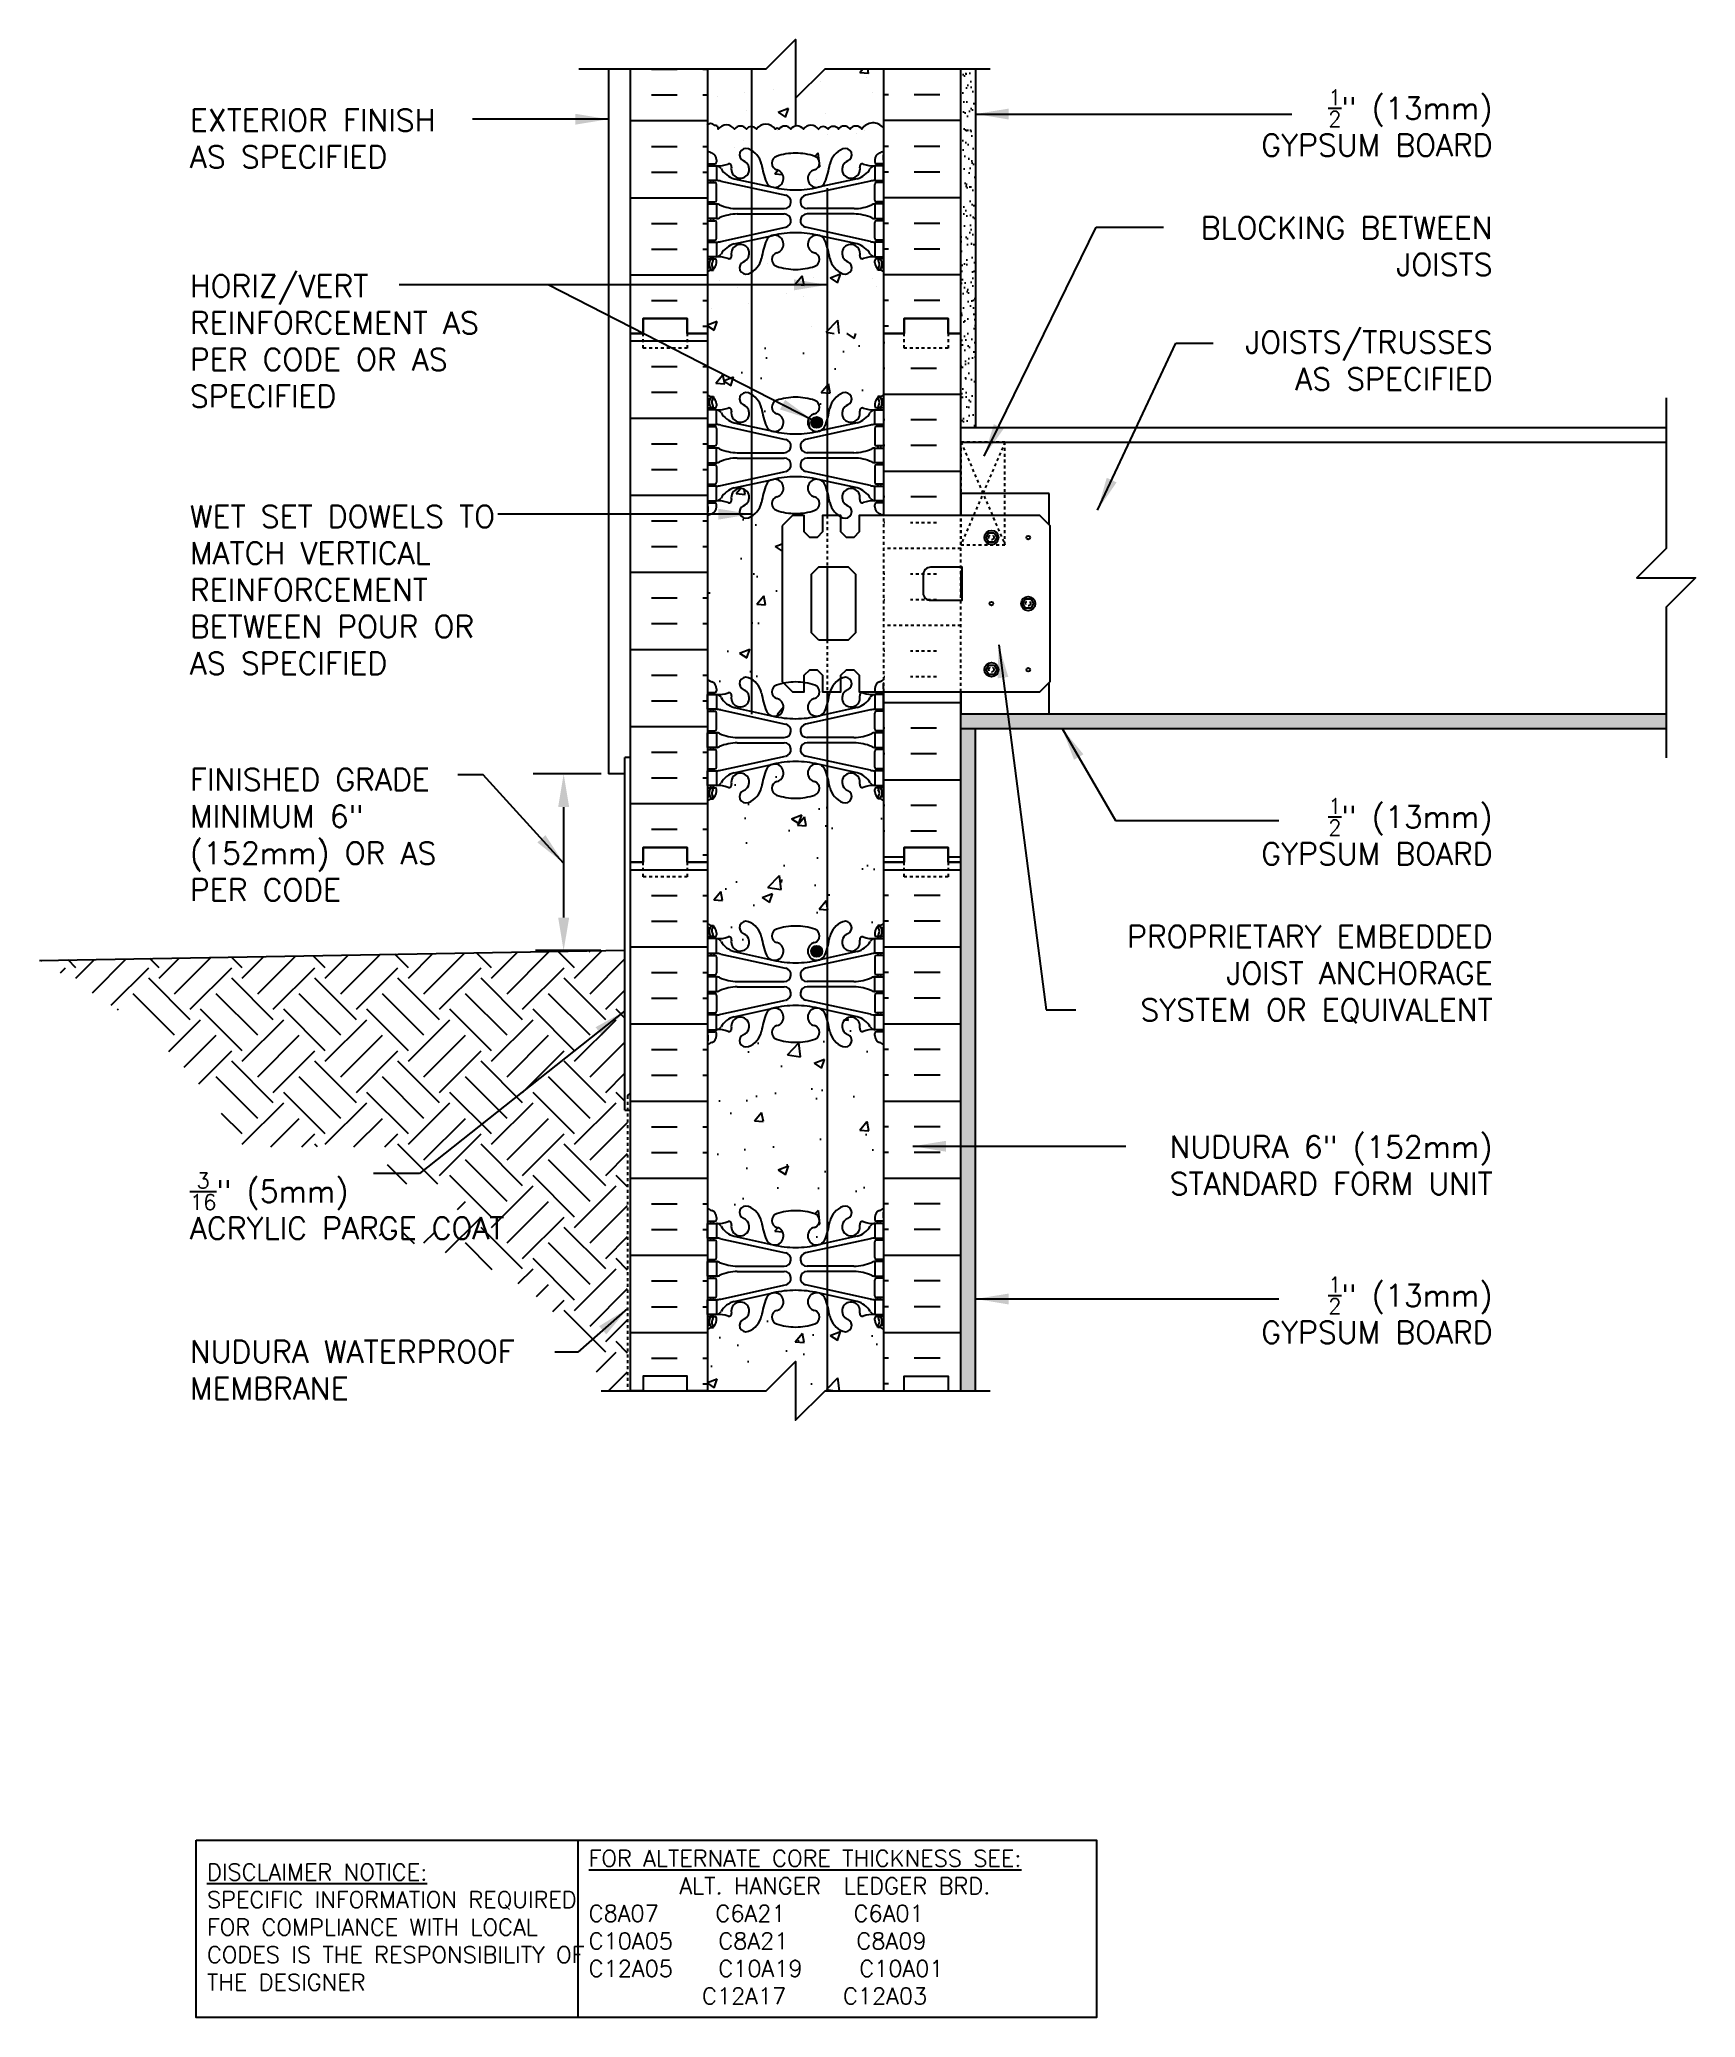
# Model space of a CAD drawing. Header units: inches. Extents: x 79.7 to 136.1, y 76 to 143.3.
import ezdxf

# ---------------------------------------------------------------- set-up
doc = ezdxf.new("R2010")
doc.units = ezdxf.units.IN
doc.header["$LTSCALE"] = 0.5
doc.header["$MEASUREMENT"] = 0
for name, pattern in [('DASHED2', [0.375, 0.25, -0.125]), ('DASHEDX2', [1.5, 1, -0.5]), ('HIDDEN2', [0.1875, 0.125, -0.0625])]:
    doc.linetypes.add(name, pattern=pattern)
for name, color, linetype in [('HATCH', 12, 'Continuous'), ('line25', 2, 'Continuous'), ('LINE3', 3, 'Continuous'), ('LINE50', 5, 'Continuous'), ('LINE9', 9, 'Continuous'), ('TEXT', 4, 'Continuous'), ('Web_Edge', 9, 'Continuous')]:
    doc.layers.add(name, color=color, linetype=linetype)
doc.styles.add('DIM', font='romans.shx', dxfattribs={"width": 0.7})
doc.styles.add('ROMANS', font='romans.shx', dxfattribs={"height": 0.75})
doc.styles.get("Standard").update_dxf_attribs({"font": 'romans.shx', "height": 0.75})
doc.dimstyles.new('ext_12', dxfattribs={"dimscale": 12, "dimtxt": 0.09375, "dimasz": 0.09375, "dimexe": 0.09375, "dimexo": 0.0625, "dimgap": 0.0625, "dimtad": 1, "dimdec": 1, "dimzin": 3, "dimdsep": 46, "dimlunit": 4, "dimtxsty": 'DIM', "dimcen": 0.09, "dimdle": 0.09375, "dimclrt": 4, "dimadec": 0, "dimazin": 0, "dimtfac": 1, "dimtdec": 1, "dimtmove": 2, "dimatfit": 3, "dimfxl": 0, "dimfrac": 2, "dimtolj": 1, "dimtzin": 0, "dimarcsym": 0})

msp = doc.modelspace()

# ---------------------------------------------------------------- texts
at = {"layer": 'TEXT', "char_height": 0.75, "style": 'ROMANS'}
for s, insert, width, attachment_point in [('\\A1;{\\H0.7x;\\S1/2;}" (13mm) GYPSUM BOARD', (129.183, 140.482), 9.12398, 6), ('EXTERIOR FINISH\\PAS SPECIFIED', (84.845, 139.952), 11.74859, 4), ('BLOCKING BETWEEN JOISTS', (129.183, 136.286), 11.39051, 6), ('HORIZ/VERT REINFORCEMENT AS PER CODE OR AS SPECIFIED', (84.845, 133.056), 11.74859, 4), ('JOISTS/TRUSSES AS SPECIFIED', (129.183, 132.391), 9.12398, 6), ('WET SET DOWELS TO MATCH VERTICAL REINFORCEMENT BETWEEN POUR OR AS SPECIFIED', (84.845, 124.587), 11.74859, 4), ('FINISHED GRADE MINIMUM 6" (152mm) OR AS PER CODE', (84.845, 116.253), 10.75183, 4), ('\\A1;{\\H0.7x;\\S1/2;}" (13mm) GYPSUM BOARD', (129.183, 116.359), 9.12398, 6), ('PROPRIETARY EMBEDDED JOIST ANCHORAGE \\PSYSTEM OR EQUIVALENT', (129.183, 111.503), 13.76939, 6), ('\\A1;{\\H1x;NUDURA 6" (152mm) STANDARD FORM UNIT}', (129.183, 105), 14.69725, 6), ('\\A1;{\\H0.7x;\\S3/16;}" (5mm) \\PACRYLIC PARGE COAT', (84.845, 103.613), 11.74859, 4), ('\\A1;{\\H0.7x;\\S1/2;}" (13mm) GYPSUM BOARD', (129.183, 100.069), 9.12398, 6), ('\\A1;NUDURA WATERPROOF MEMBRANE', (84.845, 98.031), 12.78313, 4)]:
    msp.add_mtext(s, dxfattribs=dict(at, insert=insert, width=width, attachment_point=attachment_point))
at = {"layer": 'TEXT', "char_height": 0.5625, "attachment_point": 4}
for s, insert, width in [('{\\LFOR ALTERNATE CORE THICKNESS SEE:\\P}        ALT. HANGER  LEDGER BRD.\\PC8A07     C6A21      C6A01     \\PC10A05    C8A21      C8A09\\PC12A05    C10A19     C10A01\\P          C12A17     C12A03', (98.417, 79.065), 23.33295), ('{\\LDISCLAIMER NOTICE:}\\PSPECIFIC INFORMATION REQUIRED FOR COMPLIANCE WITH LOCAL CODES IS THE RESPONSIBILITY OF THE DESIGNER', (85.425, 79.065), 14.00235)]:
    msp.add_mtext(s, dxfattribs=dict(at, insert=insert, width=width))

# ---------------------------------------------------------------- blocks, each defined once
blk = doc.blocks.new('6StanHalf2')
at = {"layer": 'HATCH'}
for p, q in [((-10.099, 9.49), (-9.224, 9.49)), ((-8.349, 9.49), (-8.188, 9.49)), ((-3.003, 9.378), (-2.901, 9.5)), ((-2.704, 9.35), (-2.732, 9.5)), ((-2.026, 9.49), (-2.188, 9.49)), ((-0.276, 9.49), (-1.151, 9.49)), ((-5.949, 8.809), (-5.949, 8.809)), ((-4.349, 9.066), (-4.349, 9.066)), ((-3.003, 9.378), (-2.704, 9.352)), ((-2.792, 9.225), (-2.792, 9.225)), ((-10.099, 8.615), (-9.224, 8.615)), ((-8.349, 8.615), (-8.188, 8.615)), ((-7.843, 8.56), (-7.843, 8.56)), ((-6.916, 8.714), (-6.916, 8.714)), ((-6.851, 8.08), (-6.851, 8.08)), ((-5.78, 8.026), (-5.43, 8.16)), ((-5.531, 7.856), (-5.43, 8.158)), ((-5.483, 8.198), (-5.483, 8.198)), ((-2.567, 8.699), (-2.567, 8.699)), ((-2.026, 8.615), (-2.188, 8.615)), ((-0.276, 8.615), (-1.151, 8.615)), ((-10.812, 7.74), (-8.188, 7.74)), ((-5.797, 7.409), (-5.797, 7.409)), ((-5.78, 8.026), (-5.531, 7.858)), ((-4.182, 7.967), (-4.182, 7.967)), ((-2.855, 7.418), (-2.855, 7.418)), ((0.438, 7.74), (-2.188, 7.74)), ((-10.099, 6.865), (-9.224, 6.865)), ((-8.349, 6.865), (-8.188, 6.865)), ((-7.265, 6.837), (-7.265, 6.837)), ((-6.977, 7.049), (-6.977, 7.049)), ((-4.41, 7.401), (-4.41, 7.401)), ((-4.107, 7.253), (-4.107, 7.253)), ((-3.128, 7.296), (-3.128, 7.296)), ((-2.026, 6.865), (-2.188, 6.865)), ((-0.276, 6.865), (-1.151, 6.865)), ((-4.535, 6.524), (-4.418, 6.645)), ((-4.385, 6.36), (-4.418, 6.643)), ((-4.409, 6.177), (-4.363, 6.17)), ((-4.363, 6.168), (-4.377, 6.291)), ((-10.099, 5.99), (-9.224, 5.99)), ((-8.349, 5.99), (-8.188, 5.99)), ((-5.896, 5.931), (-5.791, 6.056)), ((-5.896, 5.931), (-5.632, 5.908)), ((-4.471, 5.737), (-4.471, 5.737)), ((-2.026, 5.99), (-2.188, 5.99)), ((-0.276, 5.99), (-1.151, 5.99)), ((-10.812, 5.115), (-8.188, 5.115)), ((0.438, 5.115), (-2.188, 5.115)), ((-10.099, 4.24), (-9.224, 4.24)), ((-8.349, 4.24), (-8.188, 4.24)), ((-2.026, 4.24), (-2.188, 4.24)), ((-0.276, 4.24), (-1.151, 4.24)), ((-10.099, 3.365), (-9.224, 3.365)), ((-8.349, 3.365), (-8.188, 3.365)), ((-6.151, 2.871), (-6.151, 2.871)), ((-2.026, 3.365), (-2.188, 3.365)), ((-0.276, 3.365), (-1.151, 3.365)), ((-10.812, 2.49), (-8.188, 2.49)), ((-7.766, 2.312), (-7.766, 2.312)), ((-7.159, 2.056), (-7.159, 2.056)), ((-5.202, 2.17), (-4.961, 2.457)), ((-5.202, 2.17), (-4.903, 2.144)), ((-5.096, 2.199), (-5.096, 2.199)), ((-4.903, 2.142), (-4.961, 2.455)), ((-4.592, 2.408), (-4.592, 2.408)), ((-4.012, 2.387), (-3.662, 2.521)), ((-4.012, 2.387), (-3.763, 2.219)), ((-3.763, 2.217), (-3.662, 2.519)), ((-2.582, 2.367), (-2.582, 2.367)), ((-2.427, 2.087), (-2.427, 2.087)), ((0.438, 2.49), (-2.188, 2.49)), ((-10.099, 1.615), (-9.224, 1.615)), ((-8.349, 1.615), (-8.188, 1.615)), ((-6.801, 1.502), (-6.801, 1.502)), ((-5.498, 1.867), (-5.498, 1.867)), ((-4.908, 1.751), (-4.908, 1.751)), ((-2.026, 1.615), (-2.188, 1.615)), ((-0.276, 1.615), (-1.151, 1.615)), ((-8.349, 0.74), (-8.188, 0.74)), ((-8.188, 0.784), (-7.863, 0.909)), ((-8.188, 0.757), (-7.965, 0.607)), ((-8.053, 1.337), (-8.053, 1.337)), ((-7.964, 0.604), (-7.863, 0.906)), ((-4.653, 0.743), (-4.653, 0.743)), ((-4.145, 0.541), (-3.755, 0.947)), ((-3.703, 0.5), (-3.755, 0.945)), ((-2.026, 0.74), (-2.188, 0.74)), ((-4.145, 0.541), (-3.88, 0.5))]:
    blk.add_line(p, q, dxfattribs=at)
at = {"layer": 'line25'}
for p, q in [((-8.188, 9.5), (-8.188, 0.5)), ((-2.188, 0.5), (-2.188, 9.5))]:
    blk.add_line(p, q, dxfattribs=at)
at = {"layer": 'LINE50'}
for p, q in [((-10.812, 0.5), (-10.812, 9.5)), ((0.438, 0.5), (0.438, 9.5))]:
    blk.add_line(p, q, dxfattribs=at)
for points in [[(-8.188, 0.5), (-8.875, 0.5), (-8.875, 1), (-10.375, 1), (-10.375, 0.5), (-10.812, 0.5)], [(-2.188, 0.5), (-1.5, 0.5), (-1.5, 1), (0, 1), (0, 0.5), (0.438, 0.5)]]:
    blk.add_lwpolyline(points, dxfattribs=at)
at = {"layer": 'LINE9', "linetype": 'DASHED2', "ltscale": 0.15}
for points in [[(-8.875, 0.5), (-8.875, 0.5), (-8.875, 0), (-10.375, 0), (-10.375, 0.5), (-10.375, 0.5)], [(0, 0.5), (0, 0.5), (0, 0), (-1.5, 0), (-1.5, 0.5), (-1.5, 0.5)]]:
    blk.add_lwpolyline(points, dxfattribs=at)
at = {"layer": 'Web_Edge'}
for p, q in [((-8.188, 6.274), (-7.94, 6.274)), ((-8.177, 6.394), (-8.177, 6.58)), ((-8.077, 6.204), (-8.077, 6.274)), ((-7.987, 6.204), (-7.987, 6.274)), ((-7.877, 6.404), (-7.877, 6.336)), ((-2.498, 6.404), (-2.498, 6.336)), ((-2.188, 6.274), (-2.435, 6.274)), ((-2.388, 6.204), (-2.388, 6.274)), ((-2.298, 6.204), (-2.298, 6.274)), ((-2.198, 6.394), (-2.198, 6.58)), ((-8.188, 5.634), (-7.94, 5.634)), ((-8.077, 5.634), (-8.077, 5.704)), ((-7.987, 5.634), (-7.987, 5.704)), ((-7.877, 5.036), (-7.877, 5.571)), ((-7.738, 5.68), (-5.527, 5.198)), ((-7.277, 5.763), (-5.956, 5.472)), ((-2.637, 5.68), (-4.848, 5.198)), ((-3.098, 5.763), (-4.419, 5.472)), ((-2.498, 5.036), (-2.498, 5.571)), ((-2.188, 5.634), (-2.435, 5.634)), ((-2.388, 5.634), (-2.388, 5.704)), ((-2.298, 5.634), (-2.298, 5.704)), ((-8.188, 4.974), (-7.94, 4.974)), ((-8.077, 4.904), (-8.077, 4.974)), ((-7.987, 4.904), (-7.987, 4.974)), ((-7.173, 4.744), (-5.577, 4.744)), ((-3.202, 4.744), (-4.798, 4.744)), ((-2.188, 4.974), (-2.435, 4.974)), ((-2.388, 4.904), (-2.388, 4.974)), ((-2.298, 4.904), (-2.298, 4.974)), ((-8.188, 4.334), (-7.94, 4.334)), ((-8.077, 4.334), (-8.077, 4.404)), ((-7.987, 4.334), (-7.987, 4.404)), ((-7.877, 3.736), (-7.877, 4.271)), ((-7.738, 3.628), (-5.527, 4.109)), ((-7.173, 4.564), (-5.577, 4.564)), ((-2.637, 3.628), (-4.848, 4.109)), ((-3.202, 4.564), (-4.798, 4.564)), ((-2.498, 3.736), (-2.498, 4.271)), ((-2.188, 4.334), (-2.435, 4.334)), ((-2.388, 4.334), (-2.388, 4.404)), ((-2.298, 4.334), (-2.298, 4.404)), ((-8.188, 3.674), (-7.94, 3.674)), ((-8.077, 3.604), (-8.077, 3.674)), ((-7.987, 3.604), (-7.987, 3.674)), ((-7.277, 3.545), (-5.956, 3.835)), ((-3.098, 3.545), (-4.419, 3.835)), ((-2.188, 3.674), (-2.435, 3.674)), ((-2.388, 3.604), (-2.388, 3.674)), ((-2.298, 3.604), (-2.298, 3.674)), ((-8.188, 3.034), (-7.94, 3.034)), ((-8.188, 2.934), (-8.146, 2.934)), ((-8.077, 3.034), (-8.077, 3.104)), ((-7.987, 3.034), (-7.987, 3.104)), ((-7.987, 2.655), (-7.987, 2.697)), ((-7.877, 2.904), (-7.877, 2.971)), ((-2.498, 2.904), (-2.498, 2.971)), ((-2.188, 3.034), (-2.435, 3.034)), ((-2.388, 3.034), (-2.388, 3.104)), ((-2.388, 2.655), (-2.388, 2.697)), ((-2.298, 3.034), (-2.298, 3.104)), ((-2.188, 2.934), (-2.229, 2.934)), ((-8.077, 2.655), (-7.987, 2.655)), ((-2.298, 2.655), (-2.388, 2.655))]:
    blk.add_line(p, q, dxfattribs=at)
for points in [[(-8.182, 6.204), (-7.882, 6.204), (-7.882, 5.704), (-8.182, 5.704)], [(-2.193, 6.204), (-2.493, 6.204), (-2.493, 5.704), (-2.193, 5.704)], [(-8.182, 4.904), (-7.882, 4.904), (-7.882, 4.404), (-8.182, 4.404)], [(-2.193, 4.904), (-2.493, 4.904), (-2.493, 4.404), (-2.193, 4.404)], [(-8.182, 3.604), (-7.882, 3.604), (-7.882, 3.104), (-8.182, 3.104)], [(-2.193, 3.604), (-2.493, 3.604), (-2.493, 3.104), (-2.193, 3.104)]]:
    blk.add_lwpolyline(points, close=True, dxfattribs=at)
for centre, radius, start, end in [((-6.878, 6.573), 0.22, 68.19625, 248.19625), ((-7.073, 6.086), 0.745, 13.26522, 68.19625), ((-3.302, 6.086), 0.745, 111.80375, 166.73478), ((-3.497, 6.573), 0.22, 291.80375, 111.80375), ((-7.877, 7.111), 0.5, 231.68334, 250.52878), ((-7.877, 7.111), 0.6, 238.89067, 238.92705), ((-8.197, 6.58), 0.02, 360, 58.92705), ((-8.197, 6.394), 0.02, 299.98802, 360), ((-8.127, 6.404), 0.25, 0, 70.52878), ((-7.94, 6.336), 0.0625, 270, 0), ((-7.826, 7.202), 1, 266.78787, 289.9067), ((-7.926, 5.958), 0.25, 37.27766, 80.0823), ((-7.078, 6.486), 0.75, 210.15498, 254.58381), ((-7.457, 6.177), 0.09, 346.67951, 108.86514), ((-7.073, 6.086), 0.305, 166.67951, 68.19625), ((-3.385, 6.727), 3, 189.02727, 201.19839), ((-5.906, 5.773), 0.305, 205.37817, 74.27465), ((-5.758, 6.298), 0.24, 108.92296, 254.27465), ((-5.188, 4.633), 2, 90, 108.92296), ((-5.188, 4.633), 2, 71.07704, 90), ((-4.469, 5.773), 0.305, 105.72535, 334.62183), ((-4.617, 6.298), 0.24, 285.72535, 71.07704), ((-6.99, 6.727), 3, 338.80161, 350.97273), ((-3.302, 6.086), 0.305, 111.80375, 13.32049), ((-3.297, 6.486), 0.75, 285.41619, 329.84502), ((-2.918, 6.177), 0.09, 71.13486, 193.32049), ((-2.549, 7.202), 1, 250.0933, 273.21213), ((-2.449, 5.958), 0.25, 99.9177, 142.72234), ((-2.248, 6.404), 0.25, 109.47122, 180), ((-2.435, 6.336), 0.0625, 180, 270), ((-2.498, 7.111), 0.5, 289.47122, 308.31666), ((-2.178, 6.58), 0.02, 121.07295, 180), ((-2.178, 6.394), 0.02, 180, 240.01198), ((-2.498, 7.111), 0.6, 301.07295, 301.10933), ((-7.94, 5.571), 0.0625, 0, 90), ((-7.973, 4.708), 1, 76.42909, 84.79907), ((-5.188, 8.739), 3.356, 256.76915, 270), ((-5.188, 8.739), 3.356, 270, 283.23085), ((-2.402, 4.708), 1, 95.20093, 103.57091), ((-2.435, 5.571), 0.0625, 90, 180), ((-7.94, 5.036), 0.0625, 270, 0), ((-7.887, 4.685), 0.219, 60.49375, 88.91995), ((-7.887, 4.685), 0.219, 60.49375, 88.91995), ((-7.143, 6.344), 1.6, 246.56734, 268.92028), ((-7.143, 6.344), 1.6, 246.56734, 268.92028), ((-5.577, 4.974), 0.23, 270, 77.60551), ((-4.798, 4.974), 0.23, 102.39449, 270), ((-3.232, 6.344), 1.6, 271.07972, 293.43266), ((-3.232, 6.344), 1.6, 271.07972, 293.43266), ((-2.488, 4.685), 0.219, 91.08005, 119.50625), ((-2.488, 4.685), 0.219, 91.08005, 119.50625), ((-2.435, 5.036), 0.0625, 180, 270), ((-7.94, 4.271), 0.0625, 0, 90), ((-7.887, 4.623), 0.219, 271.08005, 299.50625), ((-7.143, 2.964), 1.6, 91.07972, 113.43266), ((-5.577, 4.334), 0.23, 282.39449, 90), ((-4.798, 4.334), 0.23, 90, 257.60551), ((-3.232, 2.964), 1.6, 66.56734, 88.92028), ((-2.488, 4.623), 0.219, 240.49375, 268.91995), ((-2.435, 4.271), 0.0625, 90, 180), ((-7.94, 3.736), 0.0625, 270, 0), ((-7.973, 4.6), 1, 275.20093, 283.57091), ((-7.078, 2.822), 0.75, 105.41619, 149.84502), ((-7.073, 3.222), 0.305, 291.80375, 193.32049), ((-3.385, 2.58), 3, 158.80161, 170.97273), ((-5.906, 3.534), 0.305, 285.72535, 154.62183), ((-5.188, 0.568), 3.356, 90, 103.23085), ((-5.188, 0.568), 3.356, 76.76915, 90), ((-4.469, 3.534), 0.305, 25.37817, 254.27465), ((-6.99, 2.58), 3, 9.02727, 21.19839), ((-3.302, 3.222), 0.305, 346.67951, 248.19625), ((-3.297, 2.822), 0.75, 30.15498, 74.58381), ((-2.402, 4.6), 1, 256.42909, 264.79907), ((-2.435, 3.736), 0.0625, 180, 270), ((-7.877, 2.197), 0.6, 114.92523, 121.10933), ((-8.146, 2.914), 0.02, 345.84593, 90), ((-7.884, 2.849), 0.25, 137.53913, 219.88549), ((-8.139, 2.759), 0.02, 294.92523, 19.2084), ((-8.042, 2.718), 0.045, 218.552, 40.8121), ((-8.035, 2.988), 0.045, 317.53913, 137.53913), ((-7.884, 2.849), 0.16, 137.53913, 219.99992), ((-8.127, 2.904), 0.25, 289.47122, 360), ((-7.94, 2.971), 0.0625, 360, 90), ((-7.926, 3.35), 0.25, 279.9177, 322.72234), ((-7.826, 2.105), 1, 70.0933, 93.21213), ((-7.457, 3.131), 0.09, 251.13486, 13.32049), ((-6.878, 2.734), 0.22, 111.80375, 291.80375), ((-7.073, 3.222), 0.745, 291.80375, 346.73478), ((-5.758, 3.01), 0.24, 105.72535, 251.07704), ((-5.188, 4.675), 2, 251.07704, 270), ((-5.188, 4.675), 2, 270, 288.92296), ((-4.617, 3.01), 0.24, 288.92296, 74.27465), ((-3.302, 3.222), 0.745, 193.26522, 248.19625), ((-3.497, 2.734), 0.22, 248.19625, 68.19625), ((-2.918, 3.131), 0.09, 166.67951, 288.86514), ((-2.549, 2.105), 1, 86.78787, 109.9067), ((-2.449, 3.35), 0.25, 217.27766, 260.0823), ((-2.435, 2.971), 0.0625, 90, 180), ((-2.248, 2.904), 0.25, 180, 250.52878), ((-2.34, 2.988), 0.045, 42.46087, 222.46087), ((-2.333, 2.718), 0.045, 139.1879, 321.448), ((-2.491, 2.849), 0.16, 320.00008, 42.46087), ((-2.491, 2.849), 0.25, 320.11451, 42.46087), ((-2.236, 2.759), 0.02, 160.7916, 245.07477), ((-2.229, 2.914), 0.02, 90, 194.15407), ((-2.498, 2.197), 0.6, 58.89067, 65.07477), ((-7.877, 2.197), 0.5, 109.47122, 128.31666), ((-2.498, 2.197), 0.5, 51.68334, 70.52878)]:
    blk.add_arc(centre, radius, start, end, dxfattribs=at)
blk = doc.blocks.new('6 web')
at = {"layer": 'Web_Edge'}
for p, q in [((-2.89, 6.845), (-2.8, 6.845)), ((-2.8, 6.845), (-2.8, 6.803)), ((2.89, 6.845), (2.8, 6.845)), ((2.8, 6.845), (2.8, 6.803)), ((-3, 6.566), (-2.958, 6.566)), ((-3, 6.466), (-2.752, 6.466)), ((-2.89, 6.466), (-2.89, 6.396)), ((-2.8, 6.466), (-2.8, 6.396)), ((-2.69, 6.596), (-2.69, 6.529)), ((2.69, 6.596), (2.69, 6.529)), ((3, 6.466), (2.752, 6.466)), ((2.8, 6.466), (2.8, 6.396)), ((2.89, 6.466), (2.89, 6.396)), ((3, 6.566), (2.958, 6.566)), ((-3, 5.826), (-2.752, 5.826)), ((-2.89, 5.896), (-2.89, 5.826)), ((-2.8, 5.896), (-2.8, 5.826)), ((-2.69, 5.764), (-2.69, 5.229)), ((-2.551, 5.872), (-0.34, 5.391)), ((-2.09, 5.955), (-0.768, 5.665)), ((2.551, 5.872), (0.34, 5.391)), ((2.09, 5.955), (0.768, 5.665)), ((2.69, 5.764), (2.69, 5.229)), ((3, 5.826), (2.752, 5.826)), ((2.8, 5.896), (2.8, 5.826)), ((2.89, 5.896), (2.89, 5.826)), ((-3, 5.166), (-2.752, 5.166)), ((-2.89, 5.166), (-2.89, 5.096)), ((-2.8, 5.166), (-2.8, 5.096)), ((-1.985, 4.936), (-0.389, 4.936)), ((-1.985, 4.756), (-0.389, 4.756)), ((1.985, 4.936), (0.389, 4.936)), ((1.985, 4.756), (0.389, 4.756)), ((3, 5.166), (2.752, 5.166)), ((2.8, 5.166), (2.8, 5.096)), ((2.89, 5.166), (2.89, 5.096)), ((-3, 4.526), (-2.752, 4.526)), ((-2.89, 4.596), (-2.89, 4.526)), ((-2.8, 4.596), (-2.8, 4.526)), ((-2.69, 4.464), (-2.69, 3.929)), ((-2.551, 3.82), (-0.34, 4.302)), ((2.551, 3.82), (0.34, 4.302)), ((2.69, 4.464), (2.69, 3.929)), ((3, 4.526), (2.752, 4.526)), ((2.8, 4.596), (2.8, 4.526)), ((2.89, 4.596), (2.89, 4.526)), ((-3, 3.866), (-2.752, 3.866)), ((-2.89, 3.866), (-2.89, 3.796)), ((-2.8, 3.866), (-2.8, 3.796)), ((-2.09, 3.737), (-0.768, 4.028)), ((2.09, 3.737), (0.768, 4.028)), ((3, 3.866), (2.752, 3.866)), ((2.8, 3.866), (2.8, 3.796)), ((2.89, 3.866), (2.89, 3.796)), ((-3, 3.226), (-2.752, 3.226)), ((-2.99, 3.106), (-2.99, 2.92)), ((-2.89, 3.296), (-2.89, 3.226)), ((-2.8, 3.296), (-2.8, 3.226)), ((-2.69, 3.096), (-2.69, 3.164)), ((2.69, 3.096), (2.69, 3.164)), ((3, 3.226), (2.752, 3.226)), ((2.8, 3.296), (2.8, 3.226)), ((2.89, 3.296), (2.89, 3.226)), ((2.99, 3.106), (2.99, 2.92)), ((-3, -3.226), (-2.752, -3.226)), ((-2.99, -3.106), (-2.99, -2.92)), ((-2.89, -3.296), (-2.89, -3.226)), ((-2.8, -3.296), (-2.8, -3.226)), ((-2.69, -3.096), (-2.69, -3.164)), ((2.69, -3.096), (2.69, -3.164)), ((3, -3.226), (2.752, -3.226)), ((2.8, -3.296), (2.8, -3.226)), ((2.89, -3.296), (2.89, -3.226)), ((2.99, -3.106), (2.99, -2.92)), ((-3, -3.866), (-2.752, -3.866)), ((-2.89, -3.866), (-2.89, -3.796)), ((-2.8, -3.866), (-2.8, -3.796)), ((-2.69, -4.464), (-2.69, -3.929)), ((-2.551, -3.82), (-0.34, -4.302)), ((-2.09, -3.737), (-0.768, -4.028)), ((2.551, -3.82), (0.34, -4.302)), ((2.09, -3.737), (0.768, -4.028)), ((2.69, -4.464), (2.69, -3.929)), ((3, -3.866), (2.752, -3.866)), ((2.8, -3.866), (2.8, -3.796)), ((2.89, -3.866), (2.89, -3.796)), ((-3, -4.526), (-2.752, -4.526)), ((-2.89, -4.596), (-2.89, -4.526)), ((-2.8, -4.596), (-2.8, -4.526)), ((3, -4.526), (2.752, -4.526)), ((2.8, -4.596), (2.8, -4.526)), ((2.89, -4.596), (2.89, -4.526)), ((-3, -5.166), (-2.752, -5.166)), ((-2.89, -5.166), (-2.89, -5.096)), ((-2.8, -5.166), (-2.8, -5.096)), ((-2.69, -5.764), (-2.69, -5.229)), ((-1.985, -4.756), (-0.389, -4.756)), ((-1.985, -4.936), (-0.389, -4.936)), ((1.985, -4.756), (0.389, -4.756)), ((1.985, -4.936), (0.389, -4.936)), ((2.69, -5.764), (2.69, -5.229)), ((3, -5.166), (2.752, -5.166)), ((2.8, -5.166), (2.8, -5.096)), ((2.89, -5.166), (2.89, -5.096)), ((-3, -5.826), (-2.752, -5.826)), ((-2.89, -5.896), (-2.89, -5.826)), ((-2.8, -5.896), (-2.8, -5.826)), ((-2.551, -5.872), (-0.34, -5.391)), ((-2.09, -5.955), (-0.768, -5.665)), ((2.551, -5.872), (0.34, -5.391)), ((2.09, -5.955), (0.768, -5.665)), ((3, -5.826), (2.752, -5.826)), ((2.8, -5.896), (2.8, -5.826)), ((2.89, -5.896), (2.89, -5.826)), ((-3, -6.466), (-2.752, -6.466)), ((-3, -6.566), (-2.958, -6.566)), ((-2.89, -6.466), (-2.89, -6.396)), ((-2.8, -6.466), (-2.8, -6.396)), ((-2.69, -6.596), (-2.69, -6.529)), ((2.69, -6.596), (2.69, -6.529)), ((3, -6.466), (2.752, -6.466)), ((2.8, -6.466), (2.8, -6.396)), ((2.89, -6.466), (2.89, -6.396)), ((3, -6.566), (2.958, -6.566)), ((-2.89, -6.845), (-2.8, -6.845)), ((-2.8, -6.845), (-2.8, -6.803)), ((2.8, -6.845), (2.8, -6.803)), ((2.89, -6.845), (2.8, -6.845))]:
    blk.add_line(p, q, dxfattribs=at)
for points in [[(-2.995, 5.896), (-2.695, 5.896), (-2.695, 6.396), (-2.995, 6.396)], [(2.995, 5.896), (2.695, 5.896), (2.695, 6.396), (2.995, 6.396)], [(-2.995, 4.596), (-2.695, 4.596), (-2.695, 5.096), (-2.995, 5.096)], [(2.995, 4.596), (2.695, 4.596), (2.695, 5.096), (2.995, 5.096)], [(-2.995, 3.296), (-2.695, 3.296), (-2.695, 3.796), (-2.995, 3.796)], [(2.995, 3.296), (2.695, 3.296), (2.695, 3.796), (2.995, 3.796)], [(-2.995, -3.296), (-2.695, -3.296), (-2.695, -3.796), (-2.995, -3.796)], [(2.995, -3.296), (2.695, -3.296), (2.695, -3.796), (2.995, -3.796)], [(-2.995, -4.596), (-2.695, -4.596), (-2.695, -5.096), (-2.995, -5.096)], [(2.995, -4.596), (2.695, -4.596), (2.695, -5.096), (2.995, -5.096)], [(-2.995, -5.896), (-2.695, -5.896), (-2.695, -6.396), (-2.995, -6.396)], [(2.995, -5.896), (2.695, -5.896), (2.695, -6.396), (2.995, -6.396)]]:
    blk.add_lwpolyline(points, close=True, dxfattribs=at)
for centre, radius, start, end in [((-2.69, 7.303), 0.5, 231.68334, 250.52878), ((-2.69, 7.303), 0.6, 238.89067, 245.07477), ((-2.696, 6.651), 0.25, 140.11451, 222.46087), ((-2.951, 6.741), 0.02, 340.7916, 65.07477), ((-2.854, 6.782), 0.045, 319.1879, 141.448), ((-2.94, 6.596), 0.25, 0, 70.52878), ((-2.696, 6.651), 0.16, 140.00008, 222.46087), ((-1.69, 6.766), 0.22, 68.19625, 248.19625), ((-1.885, 6.278), 0.745, 13.26522, 68.19625), ((0, 4.825), 2, 90, 108.92296), ((0, 4.825), 2, 71.07704, 90), ((1.885, 6.278), 0.745, 111.80375, 166.73478), ((1.69, 6.766), 0.22, 291.80375, 111.80375), ((2.94, 6.596), 0.25, 109.47122, 180), ((2.854, 6.782), 0.045, 38.552, 220.8121), ((2.696, 6.651), 0.16, 317.53913, 39.99992), ((2.69, 7.303), 0.5, 289.47122, 308.31666), ((2.696, 6.651), 0.25, 317.53913, 39.88549), ((2.951, 6.741), 0.02, 114.92523, 199.2084), ((2.69, 7.303), 0.6, 294.92523, 301.10933), ((-2.958, 6.586), 0.02, 270, 14.15407), ((-2.848, 6.512), 0.045, 222.46087, 42.46087), ((-2.752, 6.529), 0.0625, 270, 0), ((-2.639, 7.395), 1, 266.78787, 289.9067), ((-2.738, 6.15), 0.25, 37.27766, 80.0823), ((-1.891, 6.678), 0.75, 210.15498, 254.58381), ((-2.269, 6.369), 0.09, 346.67951, 108.86514), ((-1.885, 6.278), 0.305, 166.67951, 68.19625), ((1.803, 6.92), 3, 189.02727, 201.19839), ((-0.718, 5.966), 0.305, 205.37817, 74.27465), ((-0.571, 6.49), 0.24, 108.92296, 254.27465), ((0.718, 5.966), 0.305, 105.72535, 334.62183), ((0.571, 6.49), 0.24, 285.72535, 71.07704), ((-1.803, 6.92), 3, 338.80161, 350.97273), ((1.885, 6.278), 0.305, 111.80375, 13.32049), ((1.891, 6.678), 0.75, 285.41619, 329.84502), ((2.269, 6.369), 0.09, 71.13486, 193.32049), ((2.639, 7.395), 1, 250.0933, 273.21213), ((2.738, 6.15), 0.25, 99.9177, 142.72234), ((2.752, 6.529), 0.0625, 180, 270), ((2.848, 6.512), 0.045, 137.53913, 317.53913), ((2.958, 6.586), 0.02, 165.84593, 270), ((-2.752, 5.764), 0.0625, 0, 90), ((-2.786, 4.9), 1, 76.42909, 84.79907), ((0, 8.932), 3.356, 256.76915, 270), ((-0.389, 5.166), 0.23, 270, 77.60551), ((0, 8.932), 3.356, 270, 283.23085), ((0.389, 5.166), 0.23, 102.39449, 270), ((2.786, 4.9), 1, 95.20093, 103.57091), ((2.752, 5.764), 0.0625, 90, 180), ((-2.752, 5.229), 0.0625, 270, 0), ((-2.699, 4.877), 0.219, 60.49375, 88.91995), ((-1.955, 6.536), 1.6, 246.56734, 268.92028), ((-1.955, 3.156), 1.6, 91.07972, 113.43266), ((-1.955, 3.156), 1.6, 91.07972, 113.43266), ((-0.389, 4.526), 0.23, 282.39449, 90), ((0.389, 4.526), 0.23, 90, 257.60551), ((1.955, 6.536), 1.6, 271.07972, 293.43266), ((1.955, 3.156), 1.6, 66.56734, 88.92028), ((1.955, 3.156), 1.6, 66.56734, 88.92028), ((2.699, 4.877), 0.219, 91.08005, 119.50625), ((2.752, 5.229), 0.0625, 180, 270), ((-2.752, 4.464), 0.0625, 0, 90), ((-2.699, 4.815), 0.219, 271.08005, 299.50625), ((-2.699, 4.815), 0.219, 271.08005, 299.50625), ((0, 0.761), 3.356, 90, 103.23085), ((0, 0.761), 3.356, 76.76915, 90), ((2.699, 4.815), 0.219, 240.49375, 268.91995), ((2.699, 4.815), 0.219, 240.49375, 268.91995), ((2.752, 4.464), 0.0625, 90, 180), ((-2.752, 3.929), 0.0625, 270, 0), ((-2.786, 4.792), 1, 275.20093, 283.57091), ((-2.738, 3.542), 0.25, 279.9177, 322.72234), ((-1.891, 3.014), 0.75, 105.41619, 149.84502), ((-1.885, 3.414), 0.305, 291.80375, 193.32049), ((1.803, 2.773), 3, 158.80161, 170.97273), ((-0.718, 3.727), 0.305, 285.72535, 154.62183), ((-0.571, 3.202), 0.24, 105.72535, 251.07704), ((0.718, 3.727), 0.305, 25.37817, 254.27465), ((0.571, 3.202), 0.24, 288.92296, 74.27465), ((-1.803, 2.773), 3, 9.02727, 21.19839), ((1.885, 3.414), 0.305, 346.67951, 248.19625), ((1.891, 3.014), 0.75, 30.15498, 74.58381), ((2.738, 3.542), 0.25, 217.27766, 260.0823), ((2.786, 4.792), 1, 256.42909, 264.79907), ((2.752, 3.929), 0.0625, 180, 270), ((-3.01, 3.106), 0.02, 0, 60.01198), ((-3.01, 2.92), 0.02, 301.07295, 0), ((-2.69, 2.389), 0.6, 121.07295, 121.10933), ((-2.69, 2.389), 0.5, 109.47122, 128.31666), ((-2.94, 3.096), 0.25, 289.47122, 360), ((-2.752, 3.164), 0.0625, 360, 90), ((-2.639, 2.298), 1, 70.0933, 93.21213), ((-2.269, 3.323), 0.09, 251.13486, 13.32049), ((-1.69, 2.927), 0.22, 111.80375, 291.80375), ((-1.885, 3.414), 0.745, 291.80375, 346.73478), ((0, 4.867), 2, 251.07704, 270), ((0, 4.867), 2, 270, 288.92296), ((1.885, 3.414), 0.745, 193.26522, 248.19625), ((1.69, 2.927), 0.22, 248.19625, 68.19625), ((2.269, 3.323), 0.09, 166.67951, 288.86514), ((2.639, 2.298), 1, 86.78787, 109.9067), ((2.752, 3.164), 0.0625, 90, 180), ((2.94, 3.096), 0.25, 180, 250.52878), ((2.69, 2.389), 0.5, 51.68334, 70.52878), ((3.01, 3.106), 0.02, 119.98802, 180), ((3.01, 2.92), 0.02, 180, 238.92705), ((2.69, 2.389), 0.6, 58.89067, 58.92705), ((-2.69, -2.389), 0.5, 231.68334, 250.52878), ((-2.69, -2.389), 0.6, 238.89067, 238.92705), ((-3.01, -2.92), 0.02, 360, 58.92705), ((-3.01, -3.106), 0.02, 299.98802, 360), ((-2.94, -3.096), 0.25, 0, 70.52878), ((-2.752, -3.164), 0.0625, 270, 0), ((-2.639, -2.298), 1, 266.78787, 289.9067), ((-2.738, -3.542), 0.25, 37.27766, 80.0823), ((-2.269, -3.323), 0.09, 346.67951, 108.86514), ((-1.885, -3.414), 0.305, 166.67951, 68.19625), ((-1.69, -2.927), 0.22, 68.19625, 248.19625), ((-1.885, -3.414), 0.745, 13.26522, 68.19625), ((1.803, -2.773), 3, 189.02727, 201.19839), ((-0.571, -3.202), 0.24, 108.92296, 254.27465), ((0, -4.867), 2, 90, 108.92296), ((0, -4.867), 2, 71.07704, 90), ((0.571, -3.202), 0.24, 285.72535, 71.07704), ((-1.803, -2.773), 3, 338.80161, 350.97273), ((1.885, -3.414), 0.745, 111.80375, 166.73478), ((1.885, -3.414), 0.305, 111.80375, 13.32049), ((1.69, -2.927), 0.22, 291.80375, 111.80375), ((2.269, -3.323), 0.09, 71.13486, 193.32049), ((2.639, -2.298), 1, 250.0933, 273.21213), ((2.738, -3.542), 0.25, 99.9177, 142.72234), ((2.94, -3.096), 0.25, 109.47122, 180), ((2.752, -3.164), 0.0625, 180, 270), ((2.69, -2.389), 0.5, 289.47122, 308.31666), ((3.01, -2.92), 0.02, 121.07295, 180), ((3.01, -3.106), 0.02, 180, 240.01198), ((2.69, -2.389), 0.6, 301.07295, 301.10933), ((-2.752, -3.929), 0.0625, 0, 90), ((-2.786, -4.792), 1, 76.42909, 84.79907), ((-1.891, -3.014), 0.75, 210.15498, 254.58381), ((-0.718, -3.727), 0.305, 205.37817, 74.27465), ((0, -0.761), 3.356, 256.76915, 270), ((0, -0.761), 3.356, 270, 283.23085), ((0.718, -3.727), 0.305, 105.72535, 334.62183), ((1.891, -3.014), 0.75, 285.41619, 329.84502), ((2.786, -4.792), 1, 95.20093, 103.57091), ((2.752, -3.929), 0.0625, 90, 180), ((-2.752, -4.464), 0.0625, 270, 0), ((-2.699, -4.815), 0.219, 60.49375, 88.91995), ((-2.699, -4.815), 0.219, 60.49375, 88.91995), ((-1.955, -3.156), 1.6, 246.56734, 268.92028), ((-1.955, -3.156), 1.6, 246.56734, 268.92028), ((-0.389, -4.526), 0.23, 270, 77.60551), ((0.389, -4.526), 0.23, 102.39449, 270), ((1.955, -3.156), 1.6, 271.07972, 293.43266), ((1.955, -3.156), 1.6, 271.07972, 293.43266), ((2.699, -4.815), 0.219, 91.08005, 119.50625), ((2.699, -4.815), 0.219, 91.08005, 119.50625), ((2.752, -4.464), 0.0625, 180, 270), ((-2.752, -5.229), 0.0625, 0, 90), ((-2.699, -4.877), 0.219, 271.08005, 299.50625), ((-1.955, -6.536), 1.6, 91.07972, 113.43266), ((-0.389, -5.166), 0.23, 282.39449, 90), ((0.389, -5.166), 0.23, 90, 257.60551), ((1.955, -6.536), 1.6, 66.56734, 88.92028), ((2.699, -4.877), 0.219, 240.49375, 268.91995), ((2.752, -5.229), 0.0625, 90, 180), ((-2.752, -5.764), 0.0625, 270, 0), ((-2.786, -4.9), 1, 275.20093, 283.57091), ((-1.891, -6.678), 0.75, 105.41619, 149.84502), ((-1.885, -6.278), 0.305, 291.80375, 193.32049), ((1.803, -6.92), 3, 158.80161, 170.97273), ((-0.718, -5.966), 0.305, 285.72535, 154.62183), ((0, -8.932), 3.356, 90, 103.23085), ((0, -8.932), 3.356, 76.76915, 90), ((0.718, -5.966), 0.305, 25.37817, 254.27465), ((-1.803, -6.92), 3, 9.02727, 21.19839), ((1.885, -6.278), 0.305, 346.67951, 248.19625), ((1.891, -6.678), 0.75, 30.15498, 74.58381), ((2.786, -4.9), 1, 256.42909, 264.79907), ((2.752, -5.764), 0.0625, 180, 270), ((-2.958, -6.586), 0.02, 345.84593, 90), ((-2.696, -6.651), 0.25, 137.53913, 219.88549), ((-2.848, -6.512), 0.045, 317.53913, 137.53913), ((-2.94, -6.596), 0.25, 289.47122, 360), ((-2.696, -6.651), 0.16, 137.53913, 219.99992), ((-2.752, -6.529), 0.0625, 360, 90), ((-2.738, -6.15), 0.25, 279.9177, 322.72234), ((-2.639, -7.395), 1, 70.0933, 93.21213), ((-2.269, -6.369), 0.09, 251.13486, 13.32049), ((-1.69, -6.766), 0.22, 111.80375, 291.80375), ((-1.885, -6.278), 0.745, 291.80375, 346.73478), ((-0.571, -6.49), 0.24, 105.72535, 251.07704), ((0, -4.825), 2, 251.07704, 270), ((0, -4.825), 2, 270, 288.92296), ((0.571, -6.49), 0.24, 288.92296, 74.27465), ((1.885, -6.278), 0.745, 193.26522, 248.19625), ((1.69, -6.766), 0.22, 248.19625, 68.19625), ((2.269, -6.369), 0.09, 166.67951, 288.86514), ((2.639, -7.395), 1, 86.78787, 109.9067), ((2.738, -6.15), 0.25, 217.27766, 260.0823), ((2.752, -6.529), 0.0625, 90, 180), ((2.94, -6.596), 0.25, 180, 250.52878), ((2.848, -6.512), 0.045, 42.46087, 222.46087), ((2.696, -6.651), 0.16, 320.00008, 42.46087), ((2.696, -6.651), 0.25, 320.11451, 42.46087), ((2.958, -6.586), 0.02, 90, 194.15407), ((-2.69, -7.303), 0.6, 114.92523, 121.10933), ((-2.69, -7.303), 0.5, 109.47122, 128.31666), ((-2.951, -6.741), 0.02, 294.92523, 19.2084), ((-2.854, -6.782), 0.045, 218.552, 40.8121), ((2.854, -6.782), 0.045, 139.1879, 321.448), ((2.69, -7.303), 0.5, 51.68334, 70.52878), ((2.951, -6.741), 0.02, 160.7916, 245.07477), ((2.69, -7.303), 0.6, 58.89067, 65.07477)]:
    blk.add_arc(centre, radius, start, end, dxfattribs=at)

# ---------------------------------------------------------------- hatches: boundary and pattern name
at = {"layer": 'HATCH'}
h = msp.add_hatch(dxfattribs=at)
h.set_pattern_fill('AR-SAND', color=256, scale=0.25, style=0)
h.paths.add_polyline_path([(111.086, 130.12), (111.586, 130.12), (111.586, 142.32), (111.086, 142.32), (111.086, 133.32)])
h = msp.add_hatch(dxfattribs=at)
h.set_pattern_fill('INSUL', color=256, scale=7, style=0)
h.set_pattern_definition([(0, (-2823.7005, -281.6892), (0, 2.625), []), (0, (-2823.7005, -280.8142), (0, 2.625), [0.875, -0.875]), (0, (-2823.7005, -279.9392), (0, 2.625), [0.875, -0.875])])
h.paths.add_polyline_path([(99.836, 115.32), (100.274, 115.32), (100.274, 115.82), (101.774, 115.82), (101.774, 115.32), (102.461, 115.32), (102.461, 133.32), (101.774, 133.32), (101.774, 133.82), (100.274, 133.82), (100.274, 133.32), (99.836, 133.32)])
h = msp.add_hatch(dxfattribs=at)
h.set_pattern_fill('AR-CONC', color=256, scale=0.5, style=0)
h.paths.add_polyline_path([(108.461, 117.409, 0.064398), (108.351, 117.475), (108.261, 117.475), (108.261, 117.517, -0.249069), (108.151, 117.724), (108.151, 117.792, -0.414214), (108.214, 117.854), (108.261, 117.854), (108.261, 117.924), (108.156, 117.924, 0.10046), (107.762, 117.867, -0.601435), (107.643, 117.972, 2.182095), (107.233, 117.759, -1), (107.069, 117.35, -0.24438), (106.621, 117.871, 0.053157), (106.455, 118.485, 0.223253), (106.255, 118.65), (106.235, 118.654, 0.955472), (106.097, 118.061, -0.735593), (106.11, 117.603, -0.082755), (105.461, 117.495, -0.082755), (104.812, 117.603, -0.735593), (104.825, 118.061, 0.955472), (104.687, 118.654), (104.667, 118.65, 0.223253), (104.467, 118.485, 0.053157), (104.301, 117.871, -0.24438), (103.853, 117.35, -1), (103.689, 117.759, 2.182095), (103.279, 117.972, -0.601435), (103.16, 117.867, 0.10046), (102.766, 117.924), (102.661, 117.924), (102.661, 117.854), (102.709, 117.854, -0.414214), (102.771, 117.792), (102.771, 117.724, -0.249069), (102.661, 117.517), (102.661, 117.475), (102.571, 117.475, 0.064398), (102.461, 117.409), (102.461, 115.32), (108.461, 115.32)])
h.paths.add_polyline_path([(105.001, 126.767), (105.355, 127.12), (105.751, 127.12), (105.751, 126.558), (105.939, 126.37), (106.189, 126.37), (106.376, 126.558), (106.376, 127.12), (106.924, 127.12, -0.186516), (106.621, 127.564, 0.053157), (106.455, 128.178, 0.223253), (106.255, 128.342), (106.235, 128.347, 0.955472), (106.097, 127.753, -0.735593), (106.11, 127.295, -0.082755), (105.461, 127.187, -0.082755), (104.812, 127.295, -0.735593), (104.825, 127.753, 0.955472), (104.687, 128.347), (104.667, 128.342, 0.223253), (104.467, 128.178, 0.053157), (104.301, 127.564, -0.24438), (103.853, 127.043, -1), (103.689, 127.451, 2.182095), (103.279, 127.664, -0.601435), (103.16, 127.559, 0.10046), (102.766, 127.616), (102.661, 127.616), (102.661, 127.546), (102.709, 127.546, -0.414214), (102.771, 127.484), (102.771, 127.416, -0.317837), (102.604, 127.181, 0.082415), (102.461, 127.102), (102.461, 121.539, 0.082415), (102.604, 121.46, -0.317837), (102.771, 121.224), (102.771, 121.157, -0.414214), (102.709, 121.094), (102.661, 121.094), (102.661, 121.024), (102.766, 121.024, 0.10046), (103.16, 121.081, -0.601435), (103.279, 120.976, 2.182095), (103.689, 121.189, -1), (103.853, 121.598, -0.24438), (104.301, 121.077, 0.053157), (104.467, 120.463, 0.223253), (104.667, 120.298), (104.687, 120.294, 0.955472), (104.825, 120.887, -0.735593), (104.812, 121.345, -0.032326), (105.062, 121.413), (105.001, 121.474)])
h.paths.add_polyline_path([(108.461, 133.32), (102.461, 133.32), (102.461, 131.231, 0.064398), (102.571, 131.165), (102.661, 131.165), (102.661, 131.124, -0.249069), (102.771, 130.916), (102.771, 130.849, -0.414214), (102.709, 130.786), (102.661, 130.786), (102.661, 130.716), (102.766, 130.716, 0.10046), (103.16, 130.774, -0.601435), (103.279, 130.669, 2.182095), (103.689, 130.882, -1), (103.853, 131.29, -0.24438), (104.301, 130.769, 0.053157), (104.467, 130.155, 0.223253), (104.667, 129.99), (104.687, 129.986, 0.955472), (104.825, 130.58, -0.735593), (104.812, 131.038, -0.082755), (105.461, 131.146, -0.082755), (106.11, 131.038, -0.735593), (106.097, 130.58, 0.955472), (106.235, 129.986), (106.255, 129.99, 0.223253), (106.455, 130.155, 0.053157), (106.621, 130.769, -0.24438), (107.069, 131.29, -1), (107.233, 130.882, 2.182095), (107.643, 130.669, -0.601435), (107.762, 130.774, 0.10046), (108.156, 130.716), (108.261, 130.716), (108.261, 130.786), (108.214, 130.786, -0.414214), (108.151, 130.849), (108.151, 130.916, -0.249069), (108.261, 131.124), (108.261, 131.165), (108.351, 131.165, 0.064398), (108.461, 131.231)])
h = msp.add_hatch(dxfattribs=at)
h.set_pattern_fill('INSUL', color=256, scale=7, angle=180, style=0)
h.paths.add_polyline_path([(108.456, 129.416), (108.156, 129.416), (108.156, 128.916), (108.456, 128.916)])
h.paths.add_polyline_path([(111.086, 133.32), (110.649, 133.32), (110.649, 132.82), (109.149, 132.82), (109.149, 133.32), (108.461, 133.32), (108.461, 127.12), (111.086, 127.12)])
h = msp.add_hatch(dxfattribs=at)
h.set_pattern_fill('INSUL', color=256, scale=7, angle=180, style=0)
h.paths.add_polyline_path([(111.086, 121.12), (108.461, 121.12), (108.461, 115.32), (109.149, 115.32), (109.149, 115.82), (110.649, 115.82), (110.649, 115.32), (111.086, 115.32)])
h = msp.add_hatch(dxfattribs=at)
h.set_pattern_fill('AR-SAND', color=256, scale=0.25, style=0)
h.paths.add_polyline_path([(135.086, 120.37), (111.086, 120.37), (111.086, 119.87), (135.086, 119.87)])
h = msp.add_hatch(dxfattribs=at)
h.set_pattern_fill('AR-SAND', color=256, scale=0.25, style=0)
h.paths.add_polyline_path([(111.586, 119.87), (111.086, 119.87), (111.086, 115.32), (111.086, 97.32), (111.586, 97.32)])
h = msp.add_hatch(dxfattribs=at)
h.set_pattern_fill('INSUL', color=256, scale=7, style=0)
h.set_pattern_definition([(0, (-2823.7005, -299.6892), (0, 2.625), []), (0, (-2823.7005, -298.8142), (0, 2.625), [0.875, -0.875]), (0, (-2823.7005, -297.9392), (0, 2.625), [0.875, -0.875])])
h.paths.add_polyline_path([(99.836, 97.32), (100.274, 97.32), (100.274, 97.82), (101.774, 97.82), (101.774, 97.32), (102.461, 97.32), (102.461, 115.32), (101.774, 115.32), (101.774, 115.82), (100.274, 115.82), (100.274, 115.32), (99.836, 115.32)])
h = msp.add_hatch(dxfattribs=at)
h.set_pattern_fill('INSUL', color=256, scale=7, style=0)
h.set_pattern_definition([(180, (3034.6227, -299.6892), (0, 2.625), []), (180, (3034.6227, -298.8142), (0, 2.625), [0.875, -0.875]), (180, (3034.6227, -297.9392), (0, 2.625), [0.875, -0.875])])
h.paths.add_polyline_path([(111.086, 97.32), (110.649, 97.32), (110.649, 97.82), (109.149, 97.82), (109.149, 97.32), (108.461, 97.32), (108.461, 115.32), (109.149, 115.32), (109.149, 115.82), (110.649, 115.82), (110.649, 115.32), (111.086, 115.32)])
h = msp.add_hatch(dxfattribs=at)
h.set_pattern_fill('AR-CONC', color=256, scale=0.5, style=0)
h.set_pattern_definition([(50, (-2823.7005, -299.6892), (3.586301, -0.3137607), [0.375, -4.125]), (355, (-2823.7005, -299.6892), (-0.6937567, 3.7609607), [0.3, -3.3]), (100.4514, (-2823.4016, -299.7154), (2.892547, 3.4471977), [0.318701, -3.5057106]), (46.1842, (-2823.7005, -298.6892), (5.336205, -0.827595), [0.5625, -6.1875]), (96.6356, (-2823.256, -298.758), (4.6733135, 4.870589), [0.478051, -5.258565]), (351.1842, (-2823.7005, -298.689), (4.67331, 4.870593), [0.45, -4.95]), (21, (-2823.2005, -298.9392), (2.9845353, -2.0130945), [0.375, -4.125]), (326, (-2823.2005, -298.9392), (1.2165767, 3.62575), [0.3, -3.3]), (71.4514, (-2822.9518, -299.107), (4.201113, 1.6126525), [0.318701, -3.5057106]), (37.5, (-2823.7005, -299.6892), (0.0607993, 1.66446927), [0, -3.26, 0, -3.35, 0, -3.3125]), (7.5, (-2823.7005, -299.6892), (1.3153477, 1.9720586), [0, -1.91, 0, -3.185, 0, -1.2625]), (327.5, (-2824.8155, -299.6892), (2.6691122, -0.11277436), [0, -1.25, 0, -3.9, 0, -5.175]), (317.5, (-2825.3155, -299.6892), (2.9159308, 0.500525), [0, -1.625, 0, -2.59, 0, -3.675])])
h.paths.add_polyline_path([(105.461, 113.146, -0.082755), (106.11, 113.038, -0.735593), (106.097, 112.58, 0.955472), (106.235, 111.986), (106.255, 111.99, 0.223253), (106.455, 112.155, 0.053157), (106.621, 112.769, -0.24438), (107.069, 113.29, -1), (107.233, 112.882, 2.182095), (107.643, 112.669, -0.601435), (107.762, 112.774, 0.10046), (108.156, 112.716), (108.261, 112.716), (108.261, 112.786), (108.214, 112.786, -0.414214), (108.151, 112.849), (108.151, 112.916, -0.249069), (108.261, 113.124), (108.261, 113.165), (108.351, 113.165, 0.064398), (108.461, 113.231), (108.461, 115.32), (102.461, 115.32), (102.461, 113.231, 0.064398), (102.571, 113.165), (102.661, 113.165), (102.661, 113.124, -0.249069), (102.771, 112.916), (102.771, 112.849, -0.414214), (102.709, 112.786), (102.661, 112.786), (102.661, 112.716), (102.766, 112.716, 0.10046), (103.16, 112.774, -0.601435), (103.279, 112.669, 2.182095), (103.689, 112.882, -1), (103.853, 113.29, -0.24438), (104.301, 112.769, 0.053157), (104.467, 112.155, 0.223253), (104.667, 111.99), (104.687, 111.986, 0.955472), (104.825, 112.58, -0.735593), (104.812, 113.038, -0.082755)])
h.paths.add_polyline_path([(108.461, 106.32), (108.461, 109.102, 0.082415), (108.318, 109.181, -0.317837), (108.151, 109.416), (108.151, 109.484, -0.414214), (108.214, 109.546), (108.261, 109.546), (108.261, 109.616), (108.156, 109.616, 0.10046), (107.762, 109.559, -0.601435), (107.643, 109.664, 2.182095), (107.233, 109.451, -1), (107.069, 109.043, -0.24438), (106.621, 109.564, 0.053157), (106.455, 110.178, 0.223253), (106.255, 110.342), (106.235, 110.347, 0.955472), (106.097, 109.753, -0.735593), (106.11, 109.295, -0.082755), (105.461, 109.187, -0.082755), (104.812, 109.295, -0.735593), (104.825, 109.753, 0.955472), (104.687, 110.347), (104.667, 110.342, 0.223253), (104.467, 110.178, 0.053157), (104.301, 109.564, -0.24438), (103.853, 109.043, -1), (103.689, 109.451, 2.182095), (103.279, 109.664, -0.601435), (103.16, 109.559, 0.10046), (102.766, 109.616), (102.661, 109.616), (102.661, 109.546), (102.709, 109.546, -0.414214), (102.771, 109.484), (102.771, 109.416, -0.317837), (102.604, 109.181, 0.082415), (102.461, 109.102), (102.461, 106.32)])
h.paths.add_polyline_path([(102.461, 106.32), (102.461, 103.539, 0.082415), (102.604, 103.46, -0.317837), (102.771, 103.224), (102.771, 103.157, -0.414214), (102.709, 103.094), (102.661, 103.094), (102.661, 103.024), (102.766, 103.024, 0.10046), (103.16, 103.081, -0.601435), (103.279, 102.976, 2.182095), (103.689, 103.189, -1), (103.853, 103.598, -0.24438), (104.301, 103.077, 0.053157), (104.467, 102.463, 0.223253), (104.667, 102.298), (104.687, 102.294, 0.955472), (104.825, 102.887, -0.735593), (104.812, 103.345, -0.082755), (105.461, 103.453, -0.082755), (106.11, 103.345, -0.735593), (106.097, 102.887, 0.955472), (106.235, 102.294), (106.255, 102.298, 0.223253), (106.455, 102.463, 0.053157), (106.621, 103.077, -0.24438), (107.069, 103.598, -1), (107.233, 103.189, 2.182095), (107.643, 102.976, -0.601435), (107.762, 103.081, 0.10046), (108.156, 103.024), (108.261, 103.024), (108.261, 103.094), (108.214, 103.094, -0.414214), (108.151, 103.157), (108.151, 103.224, -0.317837), (108.318, 103.46, 0.082415), (108.461, 103.539), (108.461, 106.32)])
h.paths.add_polyline_path([(104.812, 99.603, -0.735593), (104.825, 100.061, 0.955472), (104.687, 100.654), (104.667, 100.65, 0.223253), (104.467, 100.485, 0.053157), (104.301, 99.871, -0.24438), (103.853, 99.35, -1), (103.689, 99.759, 2.182095), (103.279, 99.972, -0.601435), (103.16, 99.867, 0.10046), (102.766, 99.924), (102.661, 99.924), (102.661, 99.854), (102.709, 99.854, -0.414214), (102.771, 99.792), (102.771, 99.724, -0.249069), (102.661, 99.517), (102.661, 99.475), (102.571, 99.475, 0.064398), (102.461, 99.409), (102.461, 97.32), (108.461, 97.32), (108.461, 99.409, 0.064398), (108.351, 99.475), (108.261, 99.475), (108.261, 99.517, -0.249069), (108.151, 99.724), (108.151, 99.792, -0.414214), (108.214, 99.854), (108.261, 99.854), (108.261, 99.924), (108.156, 99.924, 0.10046), (107.762, 99.867, -0.601435), (107.643, 99.972, 2.182095), (107.233, 99.759, -1), (107.069, 99.35, -0.24438), (106.621, 99.871, 0.053157), (106.455, 100.485, 0.223253), (106.255, 100.65), (106.235, 100.654, 0.955472), (106.097, 100.061, -0.735593), (106.11, 99.603, -0.082755), (105.461, 99.495, -0.082755)])
h = msp.add_hatch(dxfattribs=at)
h.set_pattern_fill('EARTH', color=256, scale=8, angle=45, style=0)
edge = h.paths.add_edge_path()
edge.add_spline(control_points=[(90.718, 102.729), (93.737, 102.094), (96.379, 101.268), (97.917, 99.173), (98.305, 98.561)], knot_values=[15.477298, 15.477298, 15.477298, 15.477298, 21.162657, 23.307813, 23.307813, 23.307813, 23.307813], degree=3, periodic=0)
edge.add_line((98.305, 98.561), (99.086, 97.32))
edge.add_line((99.086, 97.32), (99.742, 97.32))
edge.add_line((99.742, 97.32), (99.742, 106.879))
edge.add_line((99.742, 106.879), (99.649, 106.879))
edge.add_line((99.649, 106.879), (99.649, 112.32))
edge.add_line((99.649, 112.32), (79.727, 111.972))
edge.add_spline(control_points=[(79.727, 111.972), (80.845, 111.31), (83.12, 109.962), (85.34, 107.713), (86.337, 106.147), (86.63, 105.624)], knot_values=[0, 0, 0, 0, 3.887421, 7.907558, 9.371794, 9.371794, 9.371794, 9.371794], degree=3, periodic=0)
edge.add_line((86.63, 105.624), (91.564, 105.624))
edge.add_line((91.564, 105.624), (91.564, 104.355))
edge.add_line((91.564, 104.355), (93.947, 104.355))
edge.add_line((93.947, 104.355), (93.947, 102.729))
edge.add_line((93.947, 102.729), (90.718, 102.729))
at = {"layer": 'LINE3'}
for points in [[(105.992, 130.286, 1), (106.367, 130.286, 1)], [(105.992, 112.286, 1), (106.367, 112.286, 1)]]:
    msp.add_hatch(color=256, dxfattribs=at).paths.add_polyline_path(points)

# ---------------------------------------------------------------- linework, layer by layer
at = {"layer": 'HATCH', "linetype": 'HIDDEN2'}
for p, q in [((108.5, 126.875), (108.461, 126.875)), ((110.25, 126.875), (109.375, 126.875)), ((111.086, 126), (108.461, 126)), ((108.5, 125.125), (108.461, 125.125)), ((110.25, 125.125), (109.375, 125.125)), ((108.5, 124.25), (108.461, 124.25)), ((110.25, 124.25), (109.375, 124.25)), ((111.086, 123.375), (108.461, 123.375)), ((108.5, 122.5), (108.461, 122.5)), ((110.25, 122.5), (109.375, 122.5)), ((108.5, 121.625), (108.461, 121.625)), ((110.25, 121.625), (109.375, 121.625))]:
    msp.add_line(p, q, dxfattribs=at)
at = {"layer": 'HATCH'}
msp.add_lwpolyline([(108.451, 140.311, 0.520567), (107.717, 140.272, 0.520567), (107.311, 140.272, 0.520567), (106.917, 140.272, 0.520567), (106.564, 140.272, 0.520567), (106.236, 140.272, 0.520567), (105.725, 140.272, 0.520567), (105.293, 140.272, 0.520567), (104.9, 140.272, 0.520567), (104.769, 140.272, 0.520567), (104.127, 140.272, 0.520567), (103.786, 140.272, 0.520567), (103.38, 140.272, 0.520567), (102.829, 140.272, 0.520567), (102.698, 140.39, 0.520567), (102.436, 140.39)], format="xyb", dxfattribs=at)
at = {"layer": 'line25'}
for p, q in [((102.461, 133.32), (102.461, 115.32)), ((108.461, 127.12), (108.461, 133.32)), ((111.086, 129.62), (135.086, 129.62)), ((114.086, 127.87), (111.086, 127.87)), ((111.086, 127.87), (111.086, 127.12)), ((114.086, 126.807), (114.086, 127.87)), ((114.086, 120.37), (114.086, 121.434)), ((108.461, 115.32), (108.461, 121.12)), ((111.086, 121.12), (111.086, 120.37)), ((111.086, 120.37), (135.086, 120.37)), ((111.086, 120.37), (114.086, 120.37)), ((102.461, 115.32), (102.461, 97.32)), ((108.461, 97.32), (108.461, 115.32))]:
    msp.add_line(p, q, dxfattribs=at)
for points in [[(105.001, 126.767), (105.001, 121.474), (105.355, 121.12), (105.751, 121.12), (105.751, 121.683), (105.939, 121.87), (106.189, 121.87), (106.376, 121.683), (106.376, 121.12), (107.001, 121.12), (107.001, 121.683), (107.189, 121.87), (107.439, 121.87), (107.626, 121.683), (107.626, 121.12), (113.773, 121.12), (114.126, 121.474), (114.126, 126.767), (113.773, 127.12), (107.626, 127.12), (107.626, 126.558), (107.439, 126.37), (107.189, 126.37), (107.001, 126.558), (107.001, 127.12), (106.376, 127.12), (106.376, 126.558), (106.189, 126.37), (105.939, 126.37), (105.751, 126.558), (105.751, 127.12), (105.355, 127.12)], [(106.251, 122.87), (106.001, 123.12), (106.001, 125.12), (106.251, 125.37), (107.251, 125.37), (107.501, 125.12), (107.501, 123.12), (107.251, 122.87)]]:
    msp.add_lwpolyline(points, close=True, dxfattribs=at)
msp.add_lwpolyline([(109.801, 124.483, 0.414214), (110.051, 124.233), (111.126, 124.233), (111.126, 125.358), (110.051, 125.358, 0.414214), (109.801, 125.108)], format="xyb", close=True, dxfattribs=at)
at = {"layer": 'LINE3'}
for p, q in [((103.956, 142.32), (103.956, 120.354)), ((105.461, 141.32), (105.461, 140.38)), ((106.534, 138.266), (106.534, 127.12)), ((106.534, 125.37), (106.534, 122.87)), ((106.534, 121.12), (106.534, 97.32))]:
    msp.add_line(p, q, dxfattribs=at)
at = {"layer": 'LINE3', "linetype": 'HIDDEN2'}
for p, q in [((106.534, 127.12), (106.534, 125.37)), ((106.534, 122.87), (106.534, 121.12))]:
    msp.add_line(p, q, dxfattribs=at)
at = {"layer": 'LINE3'}
for centre in [(106.18, 130.286), (106.18, 112.286)]:
    msp.add_circle(centre, 0.188, dxfattribs=at)
at = {"layer": 'LINE50'}
for p, q in [((99.836, 115.32), (99.836, 133.32)), ((111.086, 127.12), (111.086, 133.32)), ((111.086, 115.32), (111.086, 121.12)), ((99.836, 97.32), (99.836, 115.32)), ((111.086, 97.32), (111.086, 115.32)), ((79.727, 111.972), (99.649, 112.32))]:
    msp.add_line(p, q, dxfattribs=at)
for points in [[(99.836, 133.32), (100.274, 133.32), (100.274, 133.82), (101.774, 133.82), (101.774, 133.32), (102.461, 133.32)], [(111.086, 133.32), (110.649, 133.32), (110.649, 133.82), (109.149, 133.82), (109.149, 133.32), (108.461, 133.32)], [(102.461, 115.32), (101.774, 115.32), (101.774, 115.82), (100.274, 115.82), (100.274, 115.32), (99.836, 115.32)], [(99.836, 115.32), (100.274, 115.32), (100.274, 115.82), (101.774, 115.82), (101.774, 115.32), (102.461, 115.32)], [(108.461, 115.32), (109.149, 115.32), (109.149, 115.82), (110.649, 115.82), (110.649, 115.32), (111.086, 115.32)], [(111.086, 115.32), (110.649, 115.32), (110.649, 115.82), (109.149, 115.82), (109.149, 115.32), (108.461, 115.32)], [(102.461, 97.32), (101.774, 97.32), (101.774, 97.82), (100.274, 97.82), (100.274, 97.32), (99.836, 97.32)], [(108.461, 97.32), (109.149, 97.32), (109.149, 97.82), (110.649, 97.82), (110.649, 97.32), (111.086, 97.32)]]:
    msp.add_lwpolyline(points, dxfattribs=at)
at = {"layer": 'LINE9'}
for p, q in [((99.086, 142.32), (99.086, 118.32)), ((111.586, 142.32), (111.586, 130.12)), ((111.086, 130.12), (135.086, 130.12)), ((111.086, 125.233), (111.086, 124.358)), ((111.086, 125.233), (111.126, 125.233)), ((111.086, 124.358), (111.126, 124.358)), ((111.086, 119.87), (135.086, 119.87)), ((111.586, 97.32), (111.586, 119.87)), ((99.649, 106.879), (99.649, 118.879)), ((99.836, 118.879), (99.649, 118.879)), ((99.649, 118.32), (99.086, 118.32)), ((99.649, 106.879), (99.836, 106.879))]:
    msp.add_line(p, q, dxfattribs=at)
at = {"layer": 'LINE9', "linetype": 'HIDDEN2'}
for p, q in [((111.086, 129.62), (112.586, 126.12)), ((112.586, 129.62), (111.086, 126.12)), ((108.461, 121.12), (108.461, 127.102)), ((111.086, 121.12), (111.086, 127.12))]:
    msp.add_line(p, q, dxfattribs=at)
at = {"layer": 'LINE9', "linetype": 'DASHED2'}
msp.add_line((99.742, 107.361), (99.836, 107.455), dxfattribs=at)
at = {"layer": 'LINE9', "linetype": 'DASHEDX2', "ltscale": 0.1}
msp.add_line((99.742, 107.361), (99.742, 97.32), dxfattribs=at)
at = {"layer": 'LINE9'}
for points in [[(98.086, 142.32), (104.461, 142.32), (105.461, 143.32), (105.461, 141.32), (106.461, 142.32), (112.086, 142.32)], [(135.086, 131.12), (135.086, 125.995), (134.086, 124.995), (136.086, 124.995), (135.086, 123.995), (135.086, 118.87)], [(98.836, 97.32), (104.461, 97.32), (105.461, 98.32), (105.461, 96.32), (106.461, 97.32), (112.086, 97.32)]]:
    msp.add_lwpolyline(points, dxfattribs=at)
at = {"layer": 'LINE9', "linetype": 'DASHED2', "ltscale": 0.15}
for points in [[(101.774, 133.32), (101.774, 133.32), (101.774, 132.82), (100.274, 132.82), (100.274, 133.32), (100.274, 133.32)], [(110.649, 133.32), (110.649, 133.32), (110.649, 132.82), (109.149, 132.82), (109.149, 133.32), (109.149, 133.32)], [(101.774, 115.32), (101.774, 115.32), (101.774, 114.82), (100.274, 114.82), (100.274, 115.32), (100.274, 115.32)], [(101.774, 115.32), (101.774, 115.32), (101.774, 114.82), (100.274, 114.82), (100.274, 115.32), (100.274, 115.32)], [(110.649, 115.32), (110.649, 115.32), (110.649, 114.82), (109.149, 114.82), (109.149, 115.32), (109.149, 115.32)], [(110.649, 115.32), (110.649, 115.32), (110.649, 114.82), (109.149, 114.82), (109.149, 115.32), (109.149, 115.32)]]:
    msp.add_lwpolyline(points, dxfattribs=at)
at = {"layer": 'LINE9', "linetype": 'HIDDEN2'}
msp.add_lwpolyline([(111.086, 126.12), (112.586, 126.12), (112.586, 129.62), (111.086, 129.62)], close=True, dxfattribs=at)
at = {"layer": 'LINE9'}
for points in [[(112.219, 126.53), (112.311, 126.37), (112.219, 126.21), (112.034, 126.21), (111.942, 126.37), (112.034, 126.53)], [(113.469, 124.28), (113.561, 124.12), (113.469, 123.96), (113.284, 123.96), (113.192, 124.12), (113.284, 124.28)], [(112.219, 122.03), (112.311, 121.87), (112.219, 121.71), (112.034, 121.71), (111.942, 121.87), (112.034, 122.03)]]:
    msp.add_lwpolyline(points, close=True, dxfattribs=at)
for centre, radius in [((112.126, 126.37), 0.241), ((113.376, 126.37), 0.0625), ((112.126, 124.12), 0.0625), ((113.376, 124.12), 0.241), ((112.126, 121.87), 0.241), ((113.376, 121.87), 0.0625)]:
    msp.add_circle(centre, radius, dxfattribs=at)
at = {"layer": 'LINE9', "linetype": 'DASHED2'}
for centre in [(112.122, 126.374), (113.372, 124.124), (112.122, 121.874)]:
    msp.add_circle(centre, 0.0843, dxfattribs=at)
at = {"layer": 'TEXT'}
for p, q in [((98.836, 118.32), (96.527, 118.32)), ((97.565, 117.195), (97.565, 113.431)), ((98.835, 112.306), (96.606, 112.306))]:
    msp.add_line(p, q, dxfattribs=at)
msp.add_lwpolyline([(85.058, 82.031), (98.042, 82.031), (98.042, 75.993), (85.058, 75.993)], close=True, dxfattribs=at)
msp.add_lwpolyline([(98.042, 82.031), (115.702, 82.031), (115.702, 75.993), (98.042, 75.993)], dxfattribs=at)
for points in [[(97.378, 117.195), (97.753, 117.195), (97.565, 118.32)], [(97.377, 113.431), (97.752, 113.431), (97.564, 112.306)]]:
    msp.add_solid(points, dxfattribs=at)

# ---------------------------------------------------------------- block references
msp.add_blockref('6StanHalf2', (110.649, 132.82))
at = {"layer": 'line25'}
for p in [(105.461, 124.32), (105.461, 106.32)]:
    msp.add_blockref('6 web', p, dxfattribs=at)

msp.set_redraw_order([(e.dxf.handle, doc.entitydb.next_handle()) for e in msp.query("TEXT MTEXT ATTDEF DIMENSION ARC_DIMENSION")])  # texts and dimensions are drawn at this point

# ---------------------------------------------------------------- leaders
at = {"layer": 'TEXT'}
for points, override in [([(99.086, 140.608), (94.459, 140.608)], {"dimtad": 0}), ([(111.586, 140.785), (122.349, 140.785)], {"dimgap": 0.0625, "dimtad": 0}), ([(111.879, 129.14), (115.692, 136.936), (117.976, 136.936)], {"dimtad": 0}), ([(106.534, 134.97), (97.043, 134.97), (91.968, 134.97)], {"dimgap": 0.0625, "dimtad": 0}), ([(106.017, 130.38), (97.043, 134.97), (91.968, 134.97)], {"dimgap": 0.0625, "dimtad": 0}), ([(115.739, 127.305), (118.396, 132.98), (119.677, 132.98)], {"dimtad": 0}), ([(103.956, 127.165), (95.323, 127.165)], {"dimtad": 0}), ([(112.371, 122.717), (113.982, 110.293), (115.001, 110.293)], {"dimtad": 0}), ([(114.53, 119.87), (116.352, 116.739), (121.905, 116.739)], {"dimtad": 0}), ([(99.649, 110.253), (92.654, 104.72), (91.092, 104.72)], {"dimgap": 0.0625, "dimtad": 0}), ([(109.453, 105.648), (113.921, 105.648), (116.698, 105.648)], {"dimtad": 0}), ([(111.586, 100.449), (116.352, 100.449), (121.905, 100.449)], {"dimtad": 0}), ([(99.742, 100.121), (98.042, 98.642), (97.266, 98.642)], {"dimgap": 0.0625, "dimtad": 0})]:
    msp.add_leader(points, dimstyle='ext_12', override=override, dxfattribs=at)
msp.add_leader([(97.565, 115.282), (94.823, 118.29), (93.963, 118.29)], dimstyle='ext_12', dxfattribs=at)

doc.saveas('drawing.dxf')
